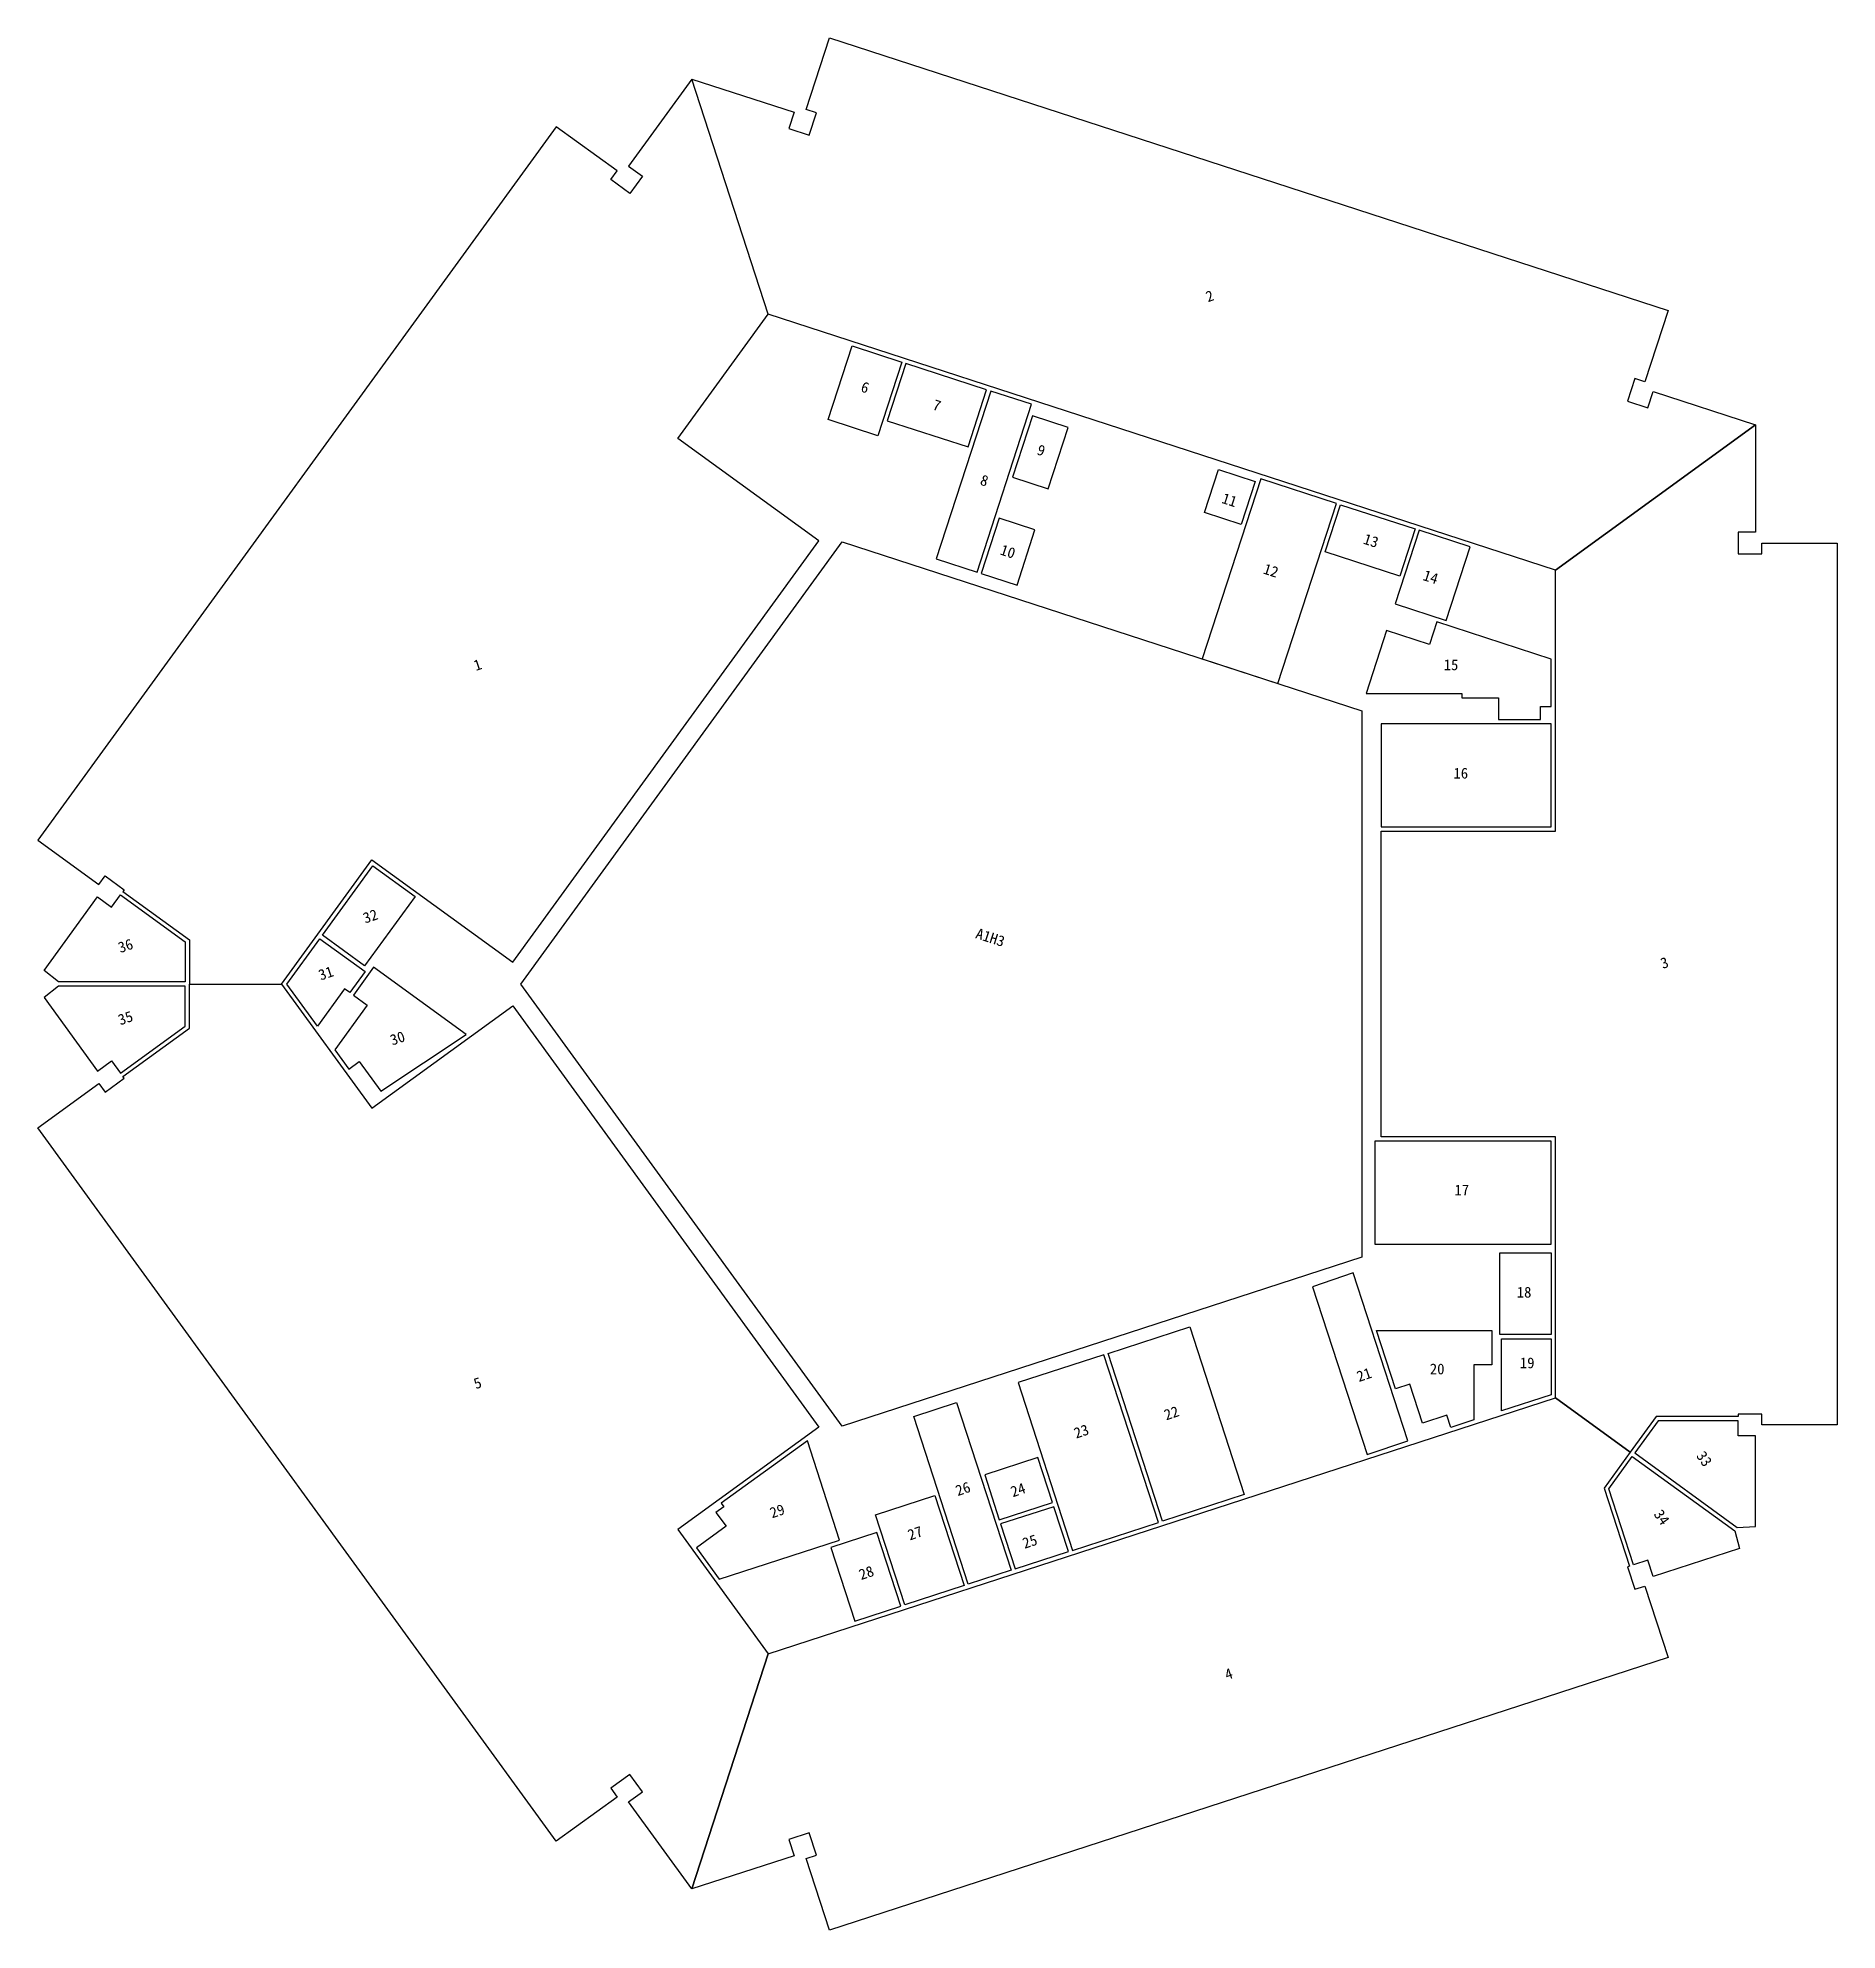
# Model space of a CAD drawing. Header units: millimetres. Extents: x 644211 to 837284, y -10971 to 124699.
# Drawn here: x 688874 to 772537, y 14658 to 102627 of the extents above; entities that cross this region are included whole.
import ezdxf
from ezdxf.enums import TextEntityAlignment as Align

# ---------------------------------------------------------------- set-up
doc = ezdxf.new("R2010")
doc.units = ezdxf.units.MM
doc.layers.add('Timeislife-Room', color=6, linetype='Continuous')
doc.styles.add('XC00', font='SimSun.ttf')

msp = doc.modelspace()

# ---------------------------------------------------------------- texts
at = {"layer": 'Timeislife-Room', "style": 'XC00'}
for s, rotation, p in [('2', 18.87165, (743360, 90626)), ('6', 342, (727338, 86377)), ('7', 342, (730678, 85548)), ('9', 342, (735528, 83450)), ('8', 342, (732886, 82047)), ('11', 342, (744286, 81146)), ('13', 342, (750865, 79250)), ('10', 342, (733978, 78746)), ('12', 342, (746212, 77866)), ('14', 342, (753640, 77563)), ('1', 18.87165, (709320, 73482)), ('32', 18.87165, (704336, 61793)), ('36', 18.87165, (692950, 60421)), ('A1H3', 342, (733163, 60806)), ('3', 18.87165, (764507, 59628)), ('31', 18.87165, (702267, 59144)), ('35', 18.87165, (692950, 57062)), ('30', 18.87165, (705597, 56122)), ('21', 18.87165, (750540, 40482)), ('5', 18.87165, (709320, 40091)), ('22', 18.87165, (741583, 38699)), ('23', 18.87165, (737393, 37846)), ('33', 305.12835, (766356, 36570)), ('26', 18.87165, (731888, 35174)), ('24', 18.87165, (734448, 35126)), ('29', 18.87165, (723253, 34140)), ('27', 18.87165, (729665, 33119)), ('34', 305.12835, (764381, 33852)), ('25', 18, (735000, 32725)), ('28', 18.87165, (727395, 31271)), ('4', 18.87165, (744244, 26571))]:
    msp.add_text(s, height=500, rotation=rotation, dxfattribs=at).set_placement(p, align=Align.MIDDLE)
for s, p in [('15', (754583, 73477)), ('16', (755038, 68439)), ('17', (755084, 49064)), ('18', (757980, 44310)), ('20', (753939, 40744)), ('19', (758124, 41025))]:
    msp.add_text(s, height=500, dxfattribs=at).set_placement(p, align=Align.MIDDLE)

# ---------------------------------------------------------------- linework, layer by layer
at = {"layer": 'Timeislife-Room'}
for points in [[(762783, 85737), (763734, 85428), (763981, 86189), (768737, 84643), (759437, 77886), (722833, 89780), (719280, 100713), (724037, 99167), (723789, 98407), (724740, 98097), (725080, 99144), (724605, 99298), (725686, 102627), (764680, 89957), (763598, 86628), (763123, 86783)], [(722833, 89780), (719280, 100713), (716341, 96667), (716988, 96197), (716400, 95388), (715511, 96034), (715804, 96439), (712973, 98496), (688874, 65326), (691705, 63269), (691999, 63674), (692889, 63027), (692830, 62946), (695920, 60702), (695920, 58642), (700210, 58642), (704409, 64422), (710962, 59661), (725187, 79239), (718634, 84000)], [(726730, 88303), (729042, 87552), (727930, 84128), (725618, 84879)], [(728367, 84827), (732124, 83607), (732989, 86270), (729232, 87490)], [(730645, 78409), (732547, 77791), (735081, 85590), (733179, 86208)], [(734190, 82199), (735854, 81658), (736781, 84512), (735117, 85052)], [(759437, 51542), (751337, 51542), (751337, 65742), (759437, 65742), (759437, 77886), (768737, 84643), (768737, 79642), (767937, 79642), (767937, 78642), (769037, 78642), (769037, 79142), (772537, 79142), (772537, 38142), (769037, 38142), (769037, 38642), (767937, 38642), (767937, 38542), (764118, 38542), (762908, 36877), (759437, 39398)], [(743014, 73759), (746533, 72616), (749252, 80985), (745733, 82129)], [(743769, 82557), (745481, 82000), (744832, 80003), (743120, 80559)], [(732738, 77729), (734402, 77189), (735236, 79756), (733572, 80297)], [(749442, 80924), (752914, 79796), (752203, 77608), (748732, 78736)], [(711335, 58642), (726270, 79200), (750437, 71348), (750437, 45937), (726270, 38085)], [(751991, 76310), (754359, 75541), (755472, 78965), (753104, 79734)], [(750637, 72142), (755087, 72142), (755087, 71942), (756787, 71942), (756787, 70942), (758737, 70942), (758737, 71542), (759237, 71542), (759237, 73746), (753927, 75471), (753587, 74425), (751590, 75074)], [(751337, 65942), (759237, 65942), (759237, 70742), (751337, 70742)], [(702102, 60907), (704453, 64143), (706415, 62717), (704064, 59481)], [(691654, 62688), (692297, 62212), (692713, 62784), (695720, 60600), (695720, 58742), (689831, 58742), (689172, 59272)], [(701985, 60745), (704088, 59217), (703383, 58246), (703140, 58422), (701879, 56686), (700457, 58642)], [(703545, 58128), (704192, 57658), (702682, 55580), (703337, 54679), (703822, 55032), (704821, 53657), (708791, 56294), (704485, 59423)], [(722833, 27505), (719280, 16572), (716341, 20618), (716988, 21088), (716400, 21897), (715511, 21251), (715804, 20846), (712973, 18789), (688874, 51959), (691705, 54016), (691999, 53611), (692889, 54258), (692830, 54339), (695920, 56583), (695920, 58642), (700210, 58642), (704409, 52863), (710962, 57624), (725187, 38046), (718634, 33285)], [(691654, 54597), (692297, 55073), (692713, 54501), (695720, 56685), (695720, 58542), (689831, 58542), (689172, 58012)], [(751037, 46542), (759237, 46542), (759237, 51342), (751037, 51342)], [(759237, 42342), (756857, 42342), (756857, 46142), (759237, 46142)], [(750679, 36763), (752571, 37410), (750038, 45209), (748145, 44562)], [(738634, 41471), (742438, 42708), (744972, 34909), (741168, 33673)], [(751114, 42542), (756487, 42542), (756487, 40942), (755637, 40942), (755637, 38374), (754578, 38030), (754393, 38601), (753251, 38230), (752664, 40037), (751999, 39820)], [(738444, 41410), (734450, 40112), (736984, 32313), (740978, 33611)], [(756937, 38796), (756937, 42142), (759237, 42142), (759237, 39544)], [(719280, 16572), (722833, 27505), (759437, 39398), (762908, 36877), (761698, 35211), (762878, 31579), (762783, 31548), (763123, 30502), (763598, 30656), (764680, 27328), (725686, 14658), (724605, 17987), (725080, 18141), (724740, 19187), (723789, 18878), (724037, 18117)], [(729599, 38536), (731596, 39185), (734130, 31386), (732133, 30737)], [(768737, 37642), (767937, 37635), (767937, 38342), (764220, 38342), (763129, 36840), (767892, 33379), (768737, 33420)], [(720561, 30973), (726156, 32791), (724655, 37412), (720652, 34504), (720770, 34342), (720406, 34078), (720876, 33431), (719501, 32431)], [(733579, 33730), (736052, 34534), (735372, 36626), (732899, 35823)], [(763981, 31096), (763741, 31859), (763068, 31641), (761919, 35176), (763011, 36678), (767775, 33217), (767996, 32401)], [(727825, 33964), (730583, 34860), (731943, 30675), (729185, 29779)], [(734317, 31460), (736789, 32264), (736113, 34344), (733641, 33540)], [(727882, 33141), (725749, 32448), (726861, 29024), (728995, 29717)]]:
    msp.add_lwpolyline(points, close=True, dxfattribs=at)

msp.set_redraw_order([(e.dxf.handle, doc.entitydb.next_handle()) for e in msp.query("TEXT MTEXT ATTDEF DIMENSION ARC_DIMENSION")])  # texts and dimensions are drawn at this point

doc.saveas('drawing.dxf')
